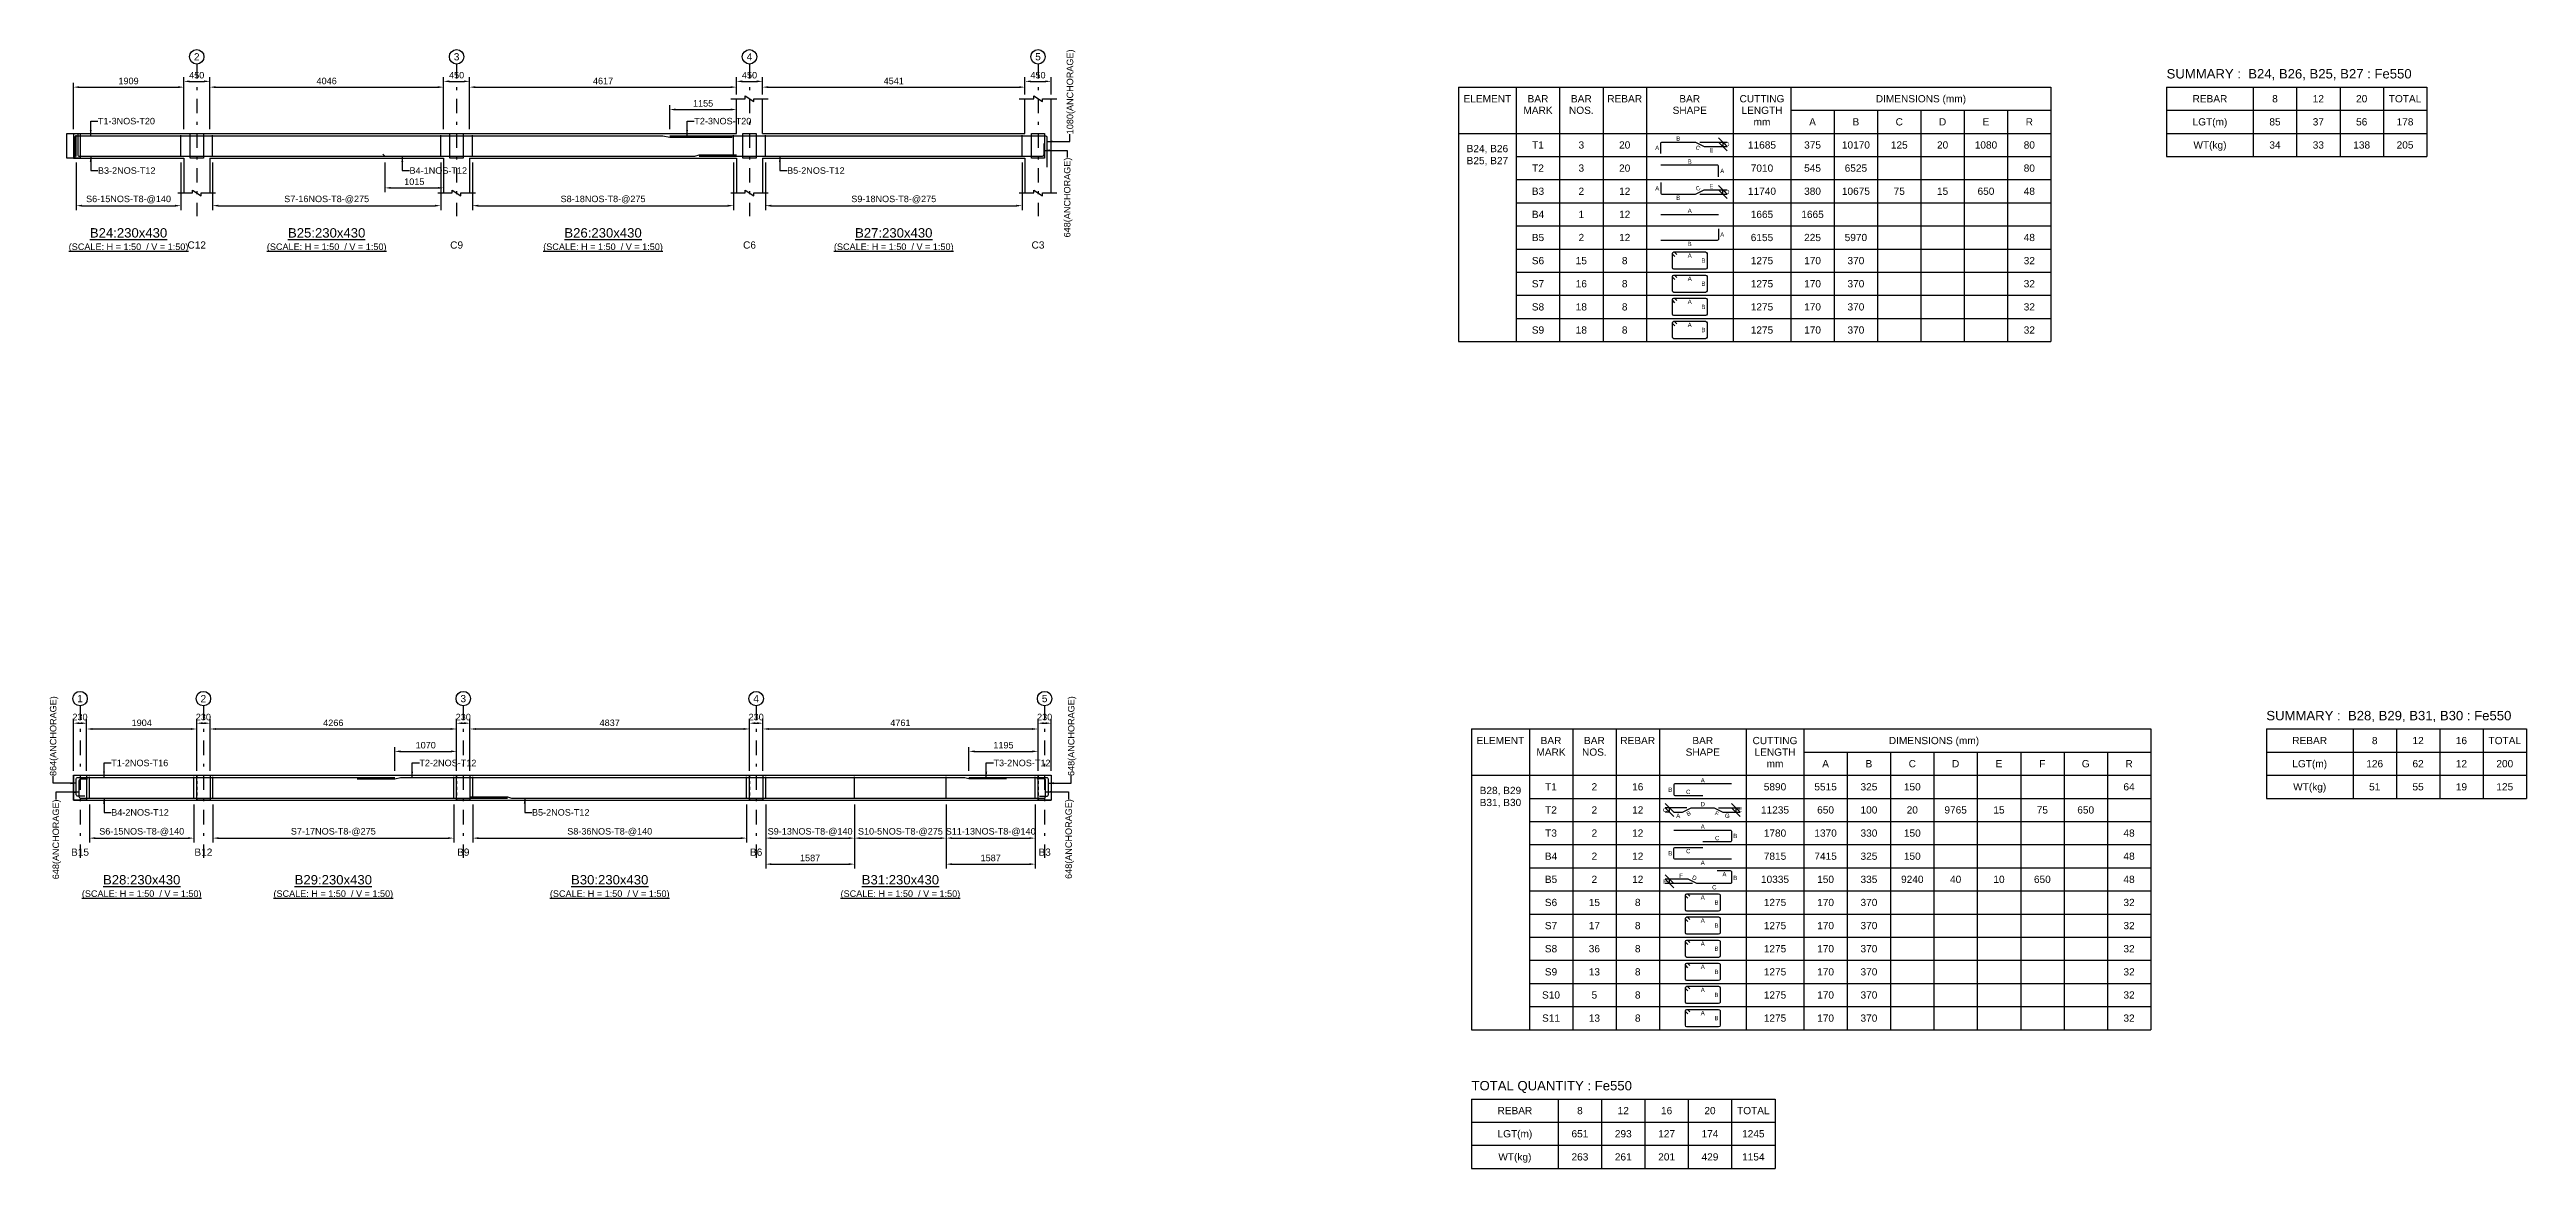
# Model space of a CAD drawing. Header units: inches. Extents: x -824 to 84876, y -179600 to 1700.
# Drawn here: x -824 to 84876, y -179600 to -140900 of the extents above; entities that cross this region are included whole.
import ezdxf
from ezdxf.enums import TextEntityAlignment as Align

# ---------------------------------------------------------------- set-up
doc = ezdxf.new("R2010")
doc.units = ezdxf.units.IN
doc.header["$LTSCALE"] = 1000
doc.header["$MEASUREMENT"] = 0
doc.linetypes.add('SCCenter', pattern=[1.2, 0.5, -0.3, 0.1, -0.3])
doc.linetypes.add('SCHidden', pattern=[0.2, 0.1, -0.1])
for name, color, linetype in [('Concrete Line', 2, 'Continuous'), ('Cut Line', 31, 'Continuous'), ('Dimension', 31, 'Continuous'), ('Grid', 8, 'Continuous'), ('Labels', 4, 'Continuous'), ('Labels_Support', 4, 'Continuous'), ('Link', 225, 'Continuous'), ('Reinforcement', 4, 'Continuous'), ('Schedule Header', 4, 'Continuous'), ('Schedule Line', 60, 'Continuous'), ('Text', 31, 'Continuous')]:
    doc.layers.add(name, color=color, linetype=linetype)
doc.styles.add('SC-SansSerif', font='SansSerif')
doc.styles.get("Standard").update_dxf_attribs({"font": 'txt.shx'})
doc.dimstyles.new('SCBBSDim', dxfattribs={"dimtxt": 225, "dimasz": 0.18, "dimexe": 150, "dimexo": 150, "dimgap": 100, "dimtad": 1, "dimtoh": 1, "dimdec": 0, "dimzin": 0, "dimdsep": 46, "dimtxsty": 'SC-SansSerif', "dimtsz": 150, "dimcen": 0.09, "dimclrd": 8, "dimclre": 8, "dimclrt": 31, "dimadec": 0, "dimazin": 0, "dimtfac": 1, "dimtdec": 0, "dimtix": 1, "dimtofl": 0, "dimtmove": 0, "dimatfit": 3, "dimfxl": 1, "dimtolj": 1, "dimtzin": 0, "dimarcsym": 0})
doc.dimstyles.new('SCBBSDimStyl', dxfattribs={"dimtxt": 225, "dimasz": 200, "dimexe": 150, "dimexo": 150, "dimgap": 100, "dimtad": 1, "dimtoh": 1, "dimdec": 0, "dimzin": 0, "dimdsep": 46, "dimtxsty": 'SC-SansSerif', "dimcen": 0.09, "dimclrd": 8, "dimclre": 8, "dimclrt": 31, "dimadec": 0, "dimazin": 0, "dimtfac": 1, "dimtdec": 0, "dimtix": 1, "dimtofl": 0, "dimtmove": 0, "dimatfit": 3, "dimfxl": 1, "dimtolj": 1, "dimtzin": 0, "dimarcsym": 0})
doc.dimstyles.get("Standard").update_dxf_attribs({"dimtxt": 0.18, "dimasz": 200, "dimexe": 0.18, "dimexo": 0.0625, "dimgap": 0.09, "dimtad": 0, "dimtih": 1, "dimtoh": 1, "dimdec": 4, "dimzin": 0, "dimdsep": 46, "dimtxsty": 'Standard', "dimcen": 0.09, "dimadec": 0, "dimazin": 0, "dimtfac": 1, "dimtdec": 4, "dimtofl": 0, "dimtmove": 0, "dimatfit": 3, "dimfxl": 1, "dimtolj": 1, "dimtzin": 0, "dimarcsym": 0})

msp = doc.modelspace()

# ---------------------------------------------------------------- texts
at = {"layer": 'Dimension', "style": 'SC-SansSerif'}
for s, p in [('B', (55525, -143975)), ('A', (54800, -144300)), ('B', (55925, -144775)), ('E', (56675, -144375)), ('D', (57225, -144175)), ('A', (54800, -145700)), ('E', (56675, -145625)), ('A', (57050, -145100)), ('B', (55525, -146025)), ('A', (55925, -146475)), ('D', (57225, -145825)), ('A', (57050, -147300)), ('A', (55925, -148025)), ('B', (55925, -147625)), ('B', (56400, -148200)), ('A', (55925, -148825)), ('B', (56400, -149000)), ('A', (55925, -149625)), ('B', (56400, -149800)), ('A', (55925, -150425)), ('B', (56400, -150600)), ('A', (56376, -166175)), ('B', (55251, -166500)), ('C', (55876, -166575)), ('D', (56376, -167000)), ('C', (55076, -167200)), ('A', (55526, -167400)), ('A', (56376, -167775)), ('G', (57226, -167400)), ('E', (57676, -167200)), ('B', (55251, -168700)), ('C', (55876, -168625)), ('C', (56876, -168175)), ('B', (57501, -168100)), ('E', (55076, -169675)), ('F', (55626, -169475)), ('A', (56376, -169025)), ('A', (57126, -169425)), ('B', (57501, -169550)), ('A', (56376, -170225)), ('C', (56776, -169875)), ('B', (56851, -170400)), ('A', (56376, -171025)), ('B', (56851, -171200)), ('A', (56376, -171825)), ('B', (56851, -172000)), ('A', (56376, -172625)), ('B', (56851, -172800)), ('A', (56376, -173425)), ('B', (56851, -173600)), ('A', (56376, -174225)), ('B', (56851, -174400))]:
    msp.add_text(s, height=150, dxfattribs=at).set_placement(p, align=Align.MIDDLE_CENTER)
for s, rotation, p in [('C', -26.565051, (56212.5, -144300)), ('C', 26.565051, (56212.5, -145700)), ('B', 26.565051, (55888.5, -167325)), ('F', -26.565051, (56863.5, -167325)), ('D', -26.565051, (56088.5, -169550))]:
    msp.add_text(s, height=150, rotation=rotation, dxfattribs=at).set_placement(p, align=Align.MIDDLE_CENTER)
at = {"layer": 'Grid', "style": 'SC-SansSerif'}
for s, p in [('2', (4268, -141150)), ('3', (13260, -141150)), ('4', (23394, -141150)), ('5', (33376, -141150)), ('1', (230, -163350)), ('2', (4498, -163350)), ('3', (13490, -163350)), ('4', (23624, -163350)), ('5', (33606, -163350))]:
    msp.add_text(s, height=250, dxfattribs=at).set_placement(p, align=Align.MIDDLE)
at = {"layer": 'Labels', "style": 'SC-SansSerif'}
for s, p in [('%%uB24:230x430', (1909, -147500)), ('%%uB25:230x430', (8764, -147500)), ('%%uB26:230x430', (18327, -147500)), ('%%uB27:230x430', (28385, -147500)), ('%%uB28:230x430', (2364, -169875)), ('%%uB29:230x430', (8994, -169875)), ('%%uB30:230x430', (18557, -169875)), ('%%uB31:230x430', (28615, -169875))]:
    msp.add_text(s, height=325, dxfattribs=at).set_placement(p, align=Align.BOTTOM_CENTER)
at = {"layer": 'Labels_Support', "style": 'SC-SansSerif'}
for s, p in [('C12', (4268, -147860)), ('C9', (13260, -147860)), ('C6', (23394, -147860)), ('C3', (33376, -147860)), ('B15', (230, -168860)), ('B12', (4498, -168860)), ('B9', (13490, -168860)), ('B6', (23624, -168860)), ('B3', (33606, -168860))]:
    msp.add_text(s, height=250, dxfattribs=at).set_placement(p, align=Align.BOTTOM_CENTER)
at = {"layer": 'Schedule Header', "style": 'SC-SansSerif'}
for s, p in [('SUMMARY :  B24, B26, B25, B27 : Fe550', (72425, -141900)), ('SUMMARY :  B28, B29, B31, B30 : Fe550', (75876, -164100)), ('TOTAL QUANTITY : Fe550', (48376, -176900))]:
    msp.add_text(s, height=325, dxfattribs=at).set_placement(p)
for s, p in [('ELEMENT', (48925, -142600)), ('MARK', (50675, -143000)), ('BAR', (50675, -142600)), ('NOS.', (52175, -143000)), ('BAR', (52175, -142600)), ('REBAR', (53675, -142600)), ('SHAPE', (55925, -143000)), ('BAR', (55925, -142600)), ('CUTTING', (58425, -142600)), ('LENGTH', (58425, -143000)), ('DIMENSIONS (mm)', (63925, -142600)), ('REBAR', (73925, -142600)), ('8', (76175, -142600)), ('12', (77675, -142600)), ('20', (79175, -142600)), ('TOTAL', (80675, -142600)), ('mm', (58425, -143400)), ('A', (60175, -143400)), ('B', (61675, -143400)), ('C', (63175, -143400)), ('D', (64675, -143400)), ('E', (66175, -143400)), ('R', (67675, -143400)), ('LGT(m)', (73925, -143400)), ('WT(kg)', (73925, -144200)), ('ELEMENT', (49376, -164800)), ('MARK', (51126, -165200)), ('BAR', (51126, -164800)), ('NOS.', (52626, -165200)), ('BAR', (52626, -164800)), ('REBAR', (54126, -164800)), ('SHAPE', (56376, -165200)), ('BAR', (56376, -164800)), ('CUTTING', (58876, -164800)), ('LENGTH', (58876, -165200)), ('DIMENSIONS (mm)', (64376, -164800)), ('REBAR', (77376, -164800)), ('8', (79626, -164800)), ('12', (81126, -164800)), ('16', (82626, -164800)), ('TOTAL', (84126, -164800)), ('mm', (58876, -165600)), ('A', (60626, -165600)), ('B', (62126, -165600)), ('C', (63626, -165600)), ('D', (65126, -165600)), ('E', (66626, -165600)), ('F', (68126, -165600)), ('G', (69626, -165600)), ('R', (71126, -165600)), ('LGT(m)', (77376, -165600)), ('WT(kg)', (77376, -166400)), ('REBAR', (49876, -177600)), ('8', (52126, -177600)), ('12', (53626, -177600)), ('16', (55126, -177600)), ('20', (56626, -177600)), ('TOTAL', (58126, -177600)), ('LGT(m)', (49876, -178400)), ('WT(kg)', (49876, -179200))]:
    msp.add_text(s, height=250, dxfattribs=at).set_placement(p, align=Align.MIDDLE_CENTER)
at = {"layer": 'Text', "style": 'SC-SansSerif'}
for s, p in [('1080(ANCHORAGE)', (34482, -143830)), ('864(ANCHORAGE)', (-700, -166026)), ('648(ANCHORAGE)', (34524, -166026))]:
    msp.add_text(s, height=225, rotation=90, dxfattribs=at).set_placement(p, align=Align.MIDDLE_LEFT)
for s, p in [('T1-3NOS-T20', (850, -143375)), ('T2-3NOS-T20', (21483.5, -143375)), ('B3-2NOS-T12', (850, -145085)), ('B4-1NOS-T12', (11631, -145085)), ('B5-2NOS-T12', (24694.5, -145085)), ('T1-2NOS-T16', (1310, -165575)), ('T2-2NOS-T12', (11971, -165575)), ('T3-2NOS-T12', (31836, -165575)), ('B4-2NOS-T12', (1310, -167285)), ('B5-2NOS-T12', (15867, -167285))]:
    msp.add_text(s, height=225, dxfattribs=at).set_placement(p, align=Align.MIDDLE_LEFT)
for s, p in [('85', (76175, -143400)), ('37', (77675, -143400)), ('56', (79175, -143400)), ('178', (80675, -143400)), ('T1', (50675, -144200)), ('3', (52175, -144200)), ('20', (53675, -144200)), ('11685', (58425, -144200)), ('375', (60175, -144200)), ('10170', (61675, -144200)), ('125', (63175, -144200)), ('20', (64675, -144200)), ('1080', (66175, -144200)), ('80', (67675, -144200)), ('34', (76175, -144200)), ('33', (77675, -144200)), ('138', (79175, -144200)), ('205', (80675, -144200)), ('T2', (50675, -145000)), ('B3', (50675, -145800)), ('3', (52175, -145000)), ('2', (52175, -145800)), ('20', (53675, -145000)), ('12', (53675, -145800)), ('11740', (58425, -145800)), ('7010', (58425, -145000)), ('380', (60175, -145800)), ('545', (60175, -145000)), ('10675', (61675, -145800)), ('6525', (61675, -145000)), ('75', (63175, -145800)), ('15', (64675, -145800)), ('650', (66175, -145800)), ('48', (67675, -145800)), ('80', (67675, -145000)), ('B4', (50675, -146600)), ('1', (52175, -146600)), ('12', (53675, -146600)), ('1665', (58425, -146600)), ('1665', (60175, -146600)), ('B5', (50675, -147400)), ('2', (52175, -147400)), ('12', (53675, -147400)), ('6155', (58425, -147400)), ('225', (60175, -147400)), ('5970', (61675, -147400)), ('48', (67675, -147400)), ('S6', (50675, -148200)), ('15', (52175, -148200)), ('8', (53675, -148200)), ('1275', (58425, -148200)), ('170', (60175, -148200)), ('370', (61675, -148200)), ('32', (67675, -148200)), ('S7', (50675, -149000)), ('16', (52175, -149000)), ('8', (53675, -149000)), ('1275', (58425, -149000)), ('170', (60175, -149000)), ('370', (61675, -149000)), ('32', (67675, -149000)), ('S8', (50675, -149800)), ('18', (52175, -149800)), ('8', (53675, -149800)), ('1275', (58425, -149800)), ('170', (60175, -149800)), ('370', (61675, -149800)), ('32', (67675, -149800)), ('S9', (50675, -150600)), ('18', (52175, -150600)), ('8', (53675, -150600)), ('1275', (58425, -150600)), ('170', (60175, -150600)), ('370', (61675, -150600)), ('32', (67675, -150600)), ('126', (79626, -165600)), ('62', (81126, -165600)), ('12', (82626, -165600)), ('200', (84126, -165600)), ('T1', (51126, -166400)), ('T2', (51126, -167200)), ('2', (52626, -166400)), ('2', (52626, -167200)), ('16', (54126, -166400)), ('12', (54126, -167200)), ('11235', (58876, -167200)), ('5890', (58876, -166400)), ('5515', (60626, -166400)), ('650', (60626, -167200)), ('325', (62126, -166400)), ('100', (62126, -167200)), ('150', (63626, -166400)), ('20', (63626, -167200)), ('9765', (65126, -167200)), ('15', (66626, -167200)), ('75', (68126, -167200)), ('650', (69626, -167200)), ('64', (71126, -166400)), ('51', (79626, -166400)), ('55', (81126, -166400)), ('19', (82626, -166400)), ('125', (84126, -166400)), ('T3', (51126, -168000)), ('2', (52626, -168000)), ('12', (54126, -168000)), ('1780', (58876, -168000)), ('1370', (60626, -168000)), ('330', (62126, -168000)), ('150', (63626, -168000)), ('48', (71126, -168000)), ('B4', (51126, -168800)), ('2', (52626, -168800)), ('12', (54126, -168800)), ('7815', (58876, -168800)), ('7415', (60626, -168800)), ('325', (62126, -168800)), ('150', (63626, -168800)), ('48', (71126, -168800)), ('B5', (51126, -169600)), ('2', (52626, -169600)), ('12', (54126, -169600)), ('10335', (58876, -169600)), ('150', (60626, -169600)), ('335', (62126, -169600)), ('9240', (63626, -169600)), ('40', (65126, -169600)), ('10', (66626, -169600)), ('650', (68126, -169600)), ('48', (71126, -169600)), ('S6', (51126, -170400)), ('15', (52626, -170400)), ('8', (54126, -170400)), ('1275', (58876, -170400)), ('170', (60626, -170400)), ('370', (62126, -170400)), ('32', (71126, -170400)), ('S7', (51126, -171200)), ('17', (52626, -171200)), ('8', (54126, -171200)), ('1275', (58876, -171200)), ('170', (60626, -171200)), ('370', (62126, -171200)), ('32', (71126, -171200)), ('S8', (51126, -172000)), ('36', (52626, -172000)), ('8', (54126, -172000)), ('1275', (58876, -172000)), ('170', (60626, -172000)), ('370', (62126, -172000)), ('32', (71126, -172000)), ('S9', (51126, -172800)), ('13', (52626, -172800)), ('8', (54126, -172800)), ('1275', (58876, -172800)), ('170', (60626, -172800)), ('370', (62126, -172800)), ('32', (71126, -172800)), ('S10', (51126, -173600)), ('5', (52626, -173600)), ('8', (54126, -173600)), ('1275', (58876, -173600)), ('170', (60626, -173600)), ('370', (62126, -173600)), ('32', (71126, -173600)), ('S11', (51126, -174400)), ('13', (52626, -174400)), ('8', (54126, -174400)), ('1275', (58876, -174400)), ('170', (60626, -174400)), ('370', (62126, -174400)), ('32', (71126, -174400)), ('263', (52126, -179200)), ('651', (52126, -178400)), ('293', (53626, -178400)), ('261', (53626, -179200)), ('201', (55126, -179200)), ('127', (55126, -178400)), ('429', (56626, -179200)), ('174', (56626, -178400)), ('1245', (58126, -178400)), ('1154', (58126, -179200))]:
    msp.add_text(s, height=250, dxfattribs=at).set_placement(p, align=Align.MIDDLE_CENTER)
for p in [(34386, -144638), (-608, -166838), (34436, -166826)]:
    msp.add_text('648(ANCHORAGE)', height=225, rotation=90, dxfattribs=at).set_placement(p, align=Align.MIDDLE_RIGHT)
for p in [(1909, -147900), (8764, -147900), (18327, -147900), (28385, -147900), (2364, -170275), (8994, -170275), (18557, -170275), (28615, -170275)]:
    msp.add_text('%%u(SCALE: H = 1:50  / V = 1:50)', height=225, dxfattribs=at).set_placement(p, align=Align.BOTTOM_CENTER)
at = {"layer": 'Text', "char_height": 250, "attachment_point": 2, "style": 'SC-SansSerif'}
for s, insert in [('B24, B26\\PB25, B27\\P', (48925, -144200)), ('B28, B29\\PB31, B30\\P', (49376, -166400))]:
    msp.add_mtext(s, dxfattribs=dict(at, insert=insert))

# ---------------------------------------------------------------- blocks, each defined once
blk = doc.blocks.new('*D102')
at = {"color": 8, "linetype": 'ByBlock', "lineweight": -2}
for p, q in [((560, -167010), (560, -168325)), ((4168, -167010), (4168, -168325)), ((760, -168175), (3968, -168175))]:
    blk.add_line(p, q, dxfattribs=at)
at = {"color": 8}
for points in [[(560, -168175), (760, -168142), (760, -168208)], [(4168, -168175), (3968, -168208), (3968, -168142)]]:
    blk.add_solid(points, dxfattribs=at)
at = {"layer": 'DEFPOINTS', "color": 31}
for p in [(560, -166860), (4168, -166860), (560, -168175)]:
    blk.add_point(p, dxfattribs=at)
at = {"color": 31, "insert": (2364, -167962), "char_height": 225, "attachment_point": 5, "style": 'SC-SansSerif'}
blk.add_mtext('\\A1;S6-15NOS-T8-@140', dxfattribs=at)
blk = doc.blocks.new('*D103')
at = {"color": 8, "linetype": 'ByBlock', "lineweight": -2}
for p, q in [((4828, -167010), (4828, -168325)), ((13160, -167010), (13160, -168325)), ((5028, -168175), (12960, -168175))]:
    blk.add_line(p, q, dxfattribs=at)
at = {"color": 8}
for points in [[(4828, -168175), (5028, -168142), (5028, -168208)], [(13160, -168175), (12960, -168208), (12960, -168142)]]:
    blk.add_solid(points, dxfattribs=at)
at = {"layer": 'DEFPOINTS', "color": 31}
for p in [(4828, -166860), (13160, -166860), (4828, -168175)]:
    blk.add_point(p, dxfattribs=at)
at = {"color": 31, "insert": (8994, -167962), "char_height": 225, "attachment_point": 5, "style": 'SC-SansSerif'}
blk.add_mtext('\\A1;S7-17NOS-T8-@275', dxfattribs=at)
blk = doc.blocks.new('*D104')
at = {"color": 8, "linetype": 'ByBlock', "lineweight": -2}
for p, q in [((13820, -167010), (13820, -168325)), ((23294, -167010), (23294, -168325)), ((14020, -168175), (23094, -168175))]:
    blk.add_line(p, q, dxfattribs=at)
at = {"color": 8}
for points in [[(13820, -168175), (14020, -168142), (14020, -168208)], [(23294, -168175), (23094, -168208), (23094, -168142)]]:
    blk.add_solid(points, dxfattribs=at)
at = {"layer": 'DEFPOINTS', "color": 31}
for p in [(13820, -166860), (23294, -166860), (13820, -168175)]:
    blk.add_point(p, dxfattribs=at)
at = {"color": 31, "insert": (18557, -167962), "char_height": 225, "attachment_point": 5, "style": 'SC-SansSerif'}
blk.add_mtext('\\A1;S8-36NOS-T8-@140', dxfattribs=at)
blk = doc.blocks.new('*D105')
at = {"color": 8, "linetype": 'ByBlock', "lineweight": -2}
for p, q in [((23954, -167010), (23954, -168325)), ((27028, -167010), (27028, -168325)), ((24154, -168175), (26828, -168175))]:
    blk.add_line(p, q, dxfattribs=at)
at = {"color": 8}
for points in [[(23954, -168175), (24154, -168142), (24154, -168208)], [(27028, -168175), (26828, -168208), (26828, -168142)]]:
    blk.add_solid(points, dxfattribs=at)
at = {"layer": 'DEFPOINTS', "color": 31}
for p in [(23954, -166860), (27028, -166860), (23954, -168175)]:
    blk.add_point(p, dxfattribs=at)
at = {"color": 31, "insert": (25491, -167962), "char_height": 225, "attachment_point": 5, "style": 'SC-SansSerif'}
blk.add_mtext('\\A1;S9-13NOS-T8-@140', dxfattribs=at)
blk = doc.blocks.new('*D106')
at = {"color": 8, "linetype": 'ByBlock', "lineweight": -2}
for p, q in [((23954, -167010), (23954, -169225)), ((27028, -167010), (27028, -169225)), ((24154, -169075), (26828, -169075))]:
    blk.add_line(p, q, dxfattribs=at)
at = {"color": 8}
for points in [[(23954, -169075), (24154, -169042), (24154, -169108)], [(27028, -169075), (26828, -169108), (26828, -169042)]]:
    blk.add_solid(points, dxfattribs=at)
at = {"layer": 'DEFPOINTS', "color": 31}
for p in [(23954, -166860), (27028, -166860), (23954, -169075)]:
    blk.add_point(p, dxfattribs=at)
at = {"color": 31, "insert": (25491, -168862), "char_height": 225, "attachment_point": 5, "style": 'SC-SansSerif'}
blk.add_mtext('\\A1;1587', dxfattribs=at)
blk = doc.blocks.new('*D107')
at = {"color": 8, "linetype": 'ByBlock', "lineweight": -2}
for p, q in [((27028, -167010), (27028, -168325)), ((30202, -167010), (30202, -168325)), ((27228, -168175), (30002, -168175))]:
    blk.add_line(p, q, dxfattribs=at)
at = {"color": 8}
for points in [[(27028, -168175), (27228, -168142), (27228, -168208)], [(30202, -168175), (30002, -168208), (30002, -168142)]]:
    blk.add_solid(points, dxfattribs=at)
at = {"layer": 'DEFPOINTS', "color": 31}
for p in [(27028, -166860), (30202, -166860), (27028, -168175)]:
    blk.add_point(p, dxfattribs=at)
at = {"color": 31, "insert": (28615, -167962), "char_height": 225, "attachment_point": 5, "style": 'SC-SansSerif'}
blk.add_mtext('\\A1;S10-5NOS-T8-@275', dxfattribs=at)
blk = doc.blocks.new('*D108')
at = {"color": 8, "linetype": 'ByBlock', "lineweight": -2}
for p, q in [((30202, -167010), (30202, -168325)), ((33276, -167010), (33276, -168325)), ((30402, -168175), (33076, -168175))]:
    blk.add_line(p, q, dxfattribs=at)
at = {"color": 8}
for points in [[(30202, -168175), (30402, -168142), (30402, -168208)], [(33276, -168175), (33076, -168208), (33076, -168142)]]:
    blk.add_solid(points, dxfattribs=at)
at = {"layer": 'DEFPOINTS', "color": 31}
for p in [(30202, -166860), (33276, -166860), (30202, -168175)]:
    blk.add_point(p, dxfattribs=at)
at = {"color": 31, "insert": (31739, -167962), "char_height": 225, "attachment_point": 5, "style": 'SC-SansSerif'}
blk.add_mtext('\\A1;S11-13NOS-T8-@140', dxfattribs=at)
blk = doc.blocks.new('*D109')
at = {"color": 8, "linetype": 'ByBlock', "lineweight": -2}
for p, q in [((30202, -167010), (30202, -169225)), ((33276, -167010), (33276, -169225)), ((30402, -169075), (33076, -169075))]:
    blk.add_line(p, q, dxfattribs=at)
at = {"color": 8}
for points in [[(30202, -169075), (30402, -169042), (30402, -169108)], [(33276, -169075), (33076, -169108), (33076, -169042)]]:
    blk.add_solid(points, dxfattribs=at)
at = {"layer": 'DEFPOINTS', "color": 31}
for p in [(30202, -166860), (33276, -166860), (30202, -169075)]:
    blk.add_point(p, dxfattribs=at)
at = {"color": 31, "insert": (31739, -168862), "char_height": 225, "attachment_point": 5, "style": 'SC-SansSerif'}
blk.add_mtext('\\A1;1587', dxfattribs=at)
blk = doc.blocks.new('*D110')
at = {"color": 8, "linetype": 'ByBlock', "lineweight": -2}
for p, q in [((11121, -165850), (11121, -165025)), ((11321, -165175), (13061, -165175)), ((13261, -165850), (13261, -165025))]:
    blk.add_line(p, q, dxfattribs=at)
at = {"color": 8}
for points in [[(11121, -165175), (11321, -165142), (11321, -165208)], [(13261, -165175), (13061, -165208), (13061, -165142)]]:
    blk.add_solid(points, dxfattribs=at)
at = {"layer": 'DEFPOINTS', "color": 31}
for p in [(11121, -165175), (11121, -166000), (13261, -166000)]:
    blk.add_point(p, dxfattribs=at)
at = {"color": 31, "insert": (12191, -164962), "char_height": 225, "attachment_point": 5, "style": 'SC-SansSerif'}
blk.add_mtext('\\A1;1070', dxfattribs=at)
blk = doc.blocks.new('*D111')
at = {"color": 8, "linetype": 'ByBlock', "lineweight": -2}
for p, q in [((30986, -165850), (30986, -165025)), ((31186, -165175), (33176, -165175)), ((33376, -165850), (33376, -165025))]:
    blk.add_line(p, q, dxfattribs=at)
at = {"color": 8}
for points in [[(30986, -165175), (31186, -165142), (31186, -165208)], [(33376, -165175), (33176, -165208), (33176, -165142)]]:
    blk.add_solid(points, dxfattribs=at)
at = {"layer": 'DEFPOINTS', "color": 31}
for p in [(30986, -165175), (30986, -166000), (33376, -166000)]:
    blk.add_point(p, dxfattribs=at)
at = {"color": 31, "insert": (32181, -164962), "char_height": 225, "attachment_point": 5, "style": 'SC-SansSerif'}
blk.add_mtext('\\A1;1195', dxfattribs=at)
blk = doc.blocks.new('*D112')
at = {"color": 8, "linetype": 'ByBlock', "lineweight": -2}
for p, q in [((55376, -167275), (55076, -166975)), ((55826, -167125), (55076, -167125)), ((55076, -167125), (55376, -167425)), ((55226, -167275), (55076, -167275)), ((55226, -167275), (55226, -167125))]:
    blk.add_line(p, q, dxfattribs=at)
at = {"layer": 'DEFPOINTS', "color": 31}
for p in [(55226, -167275), (55376, -167275), (55976, -167125)]:
    blk.add_point(p, dxfattribs=at)
blk = doc.blocks.new('*D113')
at = {"color": 8, "linetype": 'ByBlock', "lineweight": -2}
for p, q in [((57676, -167275), (57376, -166975)), ((56926, -167125), (57676, -167125)), ((57226, -167275), (57676, -167275)), ((57376, -167125), (57676, -167425)), ((57526, -167125), (57526, -167275))]:
    blk.add_line(p, q, dxfattribs=at)
at = {"layer": 'DEFPOINTS', "color": 31}
for p in [(56776, -167125), (57076, -167275), (57526, -167125)]:
    blk.add_point(p, dxfattribs=at)
blk = doc.blocks.new('*D114')
at = {"color": 8, "linetype": 'ByBlock', "lineweight": -2}
for p, q in [((55376, -169750), (55076, -169450)), ((55726, -169600), (55076, -169600)), ((55076, -169600), (55376, -169900)), ((55226, -169750), (55226, -169600)), ((56026, -169750), (55076, -169750))]:
    blk.add_line(p, q, dxfattribs=at)
at = {"layer": 'DEFPOINTS', "color": 31}
for p in [(55876, -169600), (55226, -169750), (56176, -169750)]:
    blk.add_point(p, dxfattribs=at)
blk = doc.blocks.new('*D115')
at = {"color": 8, "linetype": 'ByBlock', "lineweight": -2}
for p, q in [((460, -165850), (460, -164250)), ((660, -164400), (4068, -164400)), ((4268, -165850), (4268, -164250))]:
    blk.add_line(p, q, dxfattribs=at)
at = {"color": 8}
for points in [[(460, -164400), (660, -164367), (660, -164433)], [(4268, -164400), (4068, -164433), (4068, -164367)]]:
    blk.add_solid(points, dxfattribs=at)
at = {"layer": 'DEFPOINTS', "color": 31}
for p in [(460, -164400), (460, -166000), (4268, -166000)]:
    blk.add_point(p, dxfattribs=at)
at = {"color": 31, "insert": (2364, -164188), "char_height": 225, "attachment_point": 5, "style": 'SC-SansSerif'}
blk.add_mtext('\\A1;1904', dxfattribs=at)
blk = doc.blocks.new('*D116')
at = {"color": 8, "linetype": 'ByBlock', "lineweight": -2}
for p, q in [((4728, -165850), (4728, -164250)), ((4928, -164400), (13060, -164400)), ((13260, -165850), (13260, -164250))]:
    blk.add_line(p, q, dxfattribs=at)
at = {"color": 8}
for points in [[(4728, -164400), (4928, -164367), (4928, -164433)], [(13260, -164400), (13060, -164433), (13060, -164367)]]:
    blk.add_solid(points, dxfattribs=at)
at = {"layer": 'DEFPOINTS', "color": 31}
for p in [(4728, -164400), (4728, -166000), (13260, -166000)]:
    blk.add_point(p, dxfattribs=at)
at = {"color": 31, "insert": (8994, -164188), "char_height": 225, "attachment_point": 5, "style": 'SC-SansSerif'}
blk.add_mtext('\\A1;4266', dxfattribs=at)
blk = doc.blocks.new('*D117')
at = {"color": 8, "linetype": 'ByBlock', "lineweight": -2}
for p, q in [((13720, -165850), (13720, -164250)), ((13920, -164400), (23194, -164400)), ((23394, -165850), (23394, -164250))]:
    blk.add_line(p, q, dxfattribs=at)
at = {"color": 8}
for points in [[(13720, -164400), (13920, -164367), (13920, -164433)], [(23394, -164400), (23194, -164433), (23194, -164367)]]:
    blk.add_solid(points, dxfattribs=at)
at = {"layer": 'DEFPOINTS', "color": 31}
for p in [(13720, -164400), (13720, -166000), (23394, -166000)]:
    blk.add_point(p, dxfattribs=at)
at = {"color": 31, "insert": (18557, -164188), "char_height": 225, "attachment_point": 5, "style": 'SC-SansSerif'}
blk.add_mtext('\\A1;4837', dxfattribs=at)
blk = doc.blocks.new('*D118')
at = {"color": 8, "linetype": 'ByBlock', "lineweight": -2}
for p, q in [((23854, -165850), (23854, -164250)), ((24054, -164400), (33176, -164400)), ((33376, -165850), (33376, -164250))]:
    blk.add_line(p, q, dxfattribs=at)
at = {"color": 8}
for points in [[(23854, -164400), (24054, -164367), (24054, -164433)], [(33376, -164400), (33176, -164433), (33176, -164367)]]:
    blk.add_solid(points, dxfattribs=at)
at = {"layer": 'DEFPOINTS', "color": 31}
for p in [(23854, -164400), (23854, -166000), (33376, -166000)]:
    blk.add_point(p, dxfattribs=at)
at = {"color": 31, "insert": (28615, -164188), "char_height": 225, "attachment_point": 5, "style": 'SC-SansSerif'}
blk.add_mtext('\\A1;4761', dxfattribs=at)
blk = doc.blocks.new('*D119')
at = {"color": 8, "linetype": 'ByBlock', "lineweight": -2}
for p, q in [((0, -165850), (0, -164050)), ((200, -164200), (260, -164200)), ((460, -165850), (460, -164050))]:
    blk.add_line(p, q, dxfattribs=at)
at = {"color": 8}
for points in [[(0, -164200), (200, -164167), (200, -164233)], [(460, -164200), (260, -164233), (260, -164167)]]:
    blk.add_solid(points, dxfattribs=at)
at = {"layer": 'DEFPOINTS', "color": 31}
for p in [(0, -164200), (0, -166000), (460, -166000)]:
    blk.add_point(p, dxfattribs=at)
at = {"color": 31, "insert": (230, -163988), "char_height": 225, "attachment_point": 5, "style": 'SC-SansSerif'}
blk.add_mtext('\\A1;230', dxfattribs=at)
blk = doc.blocks.new('*D120')
at = {"color": 8, "linetype": 'ByBlock', "lineweight": -2}
for p, q in [((4268, -165850), (4268, -164050)), ((4468, -164200), (4528, -164200)), ((4728, -165850), (4728, -164050))]:
    blk.add_line(p, q, dxfattribs=at)
at = {"color": 8}
for points in [[(4268, -164200), (4468, -164167), (4468, -164233)], [(4728, -164200), (4528, -164233), (4528, -164167)]]:
    blk.add_solid(points, dxfattribs=at)
at = {"layer": 'DEFPOINTS', "color": 31}
for p in [(4268, -164200), (4268, -166000), (4728, -166000)]:
    blk.add_point(p, dxfattribs=at)
at = {"color": 31, "insert": (4498, -163988), "char_height": 225, "attachment_point": 5, "style": 'SC-SansSerif'}
blk.add_mtext('\\A1;230', dxfattribs=at)
blk = doc.blocks.new('*D121')
at = {"color": 8, "linetype": 'ByBlock', "lineweight": -2}
for p, q in [((13260, -165850), (13260, -164050)), ((13460, -164200), (13520, -164200)), ((13720, -165850), (13720, -164050))]:
    blk.add_line(p, q, dxfattribs=at)
at = {"color": 8}
for points in [[(13260, -164200), (13460, -164167), (13460, -164233)], [(13720, -164200), (13520, -164233), (13520, -164167)]]:
    blk.add_solid(points, dxfattribs=at)
at = {"layer": 'DEFPOINTS', "color": 31}
for p in [(13260, -164200), (13260, -166000), (13720, -166000)]:
    blk.add_point(p, dxfattribs=at)
at = {"color": 31, "insert": (13490, -163988), "char_height": 225, "attachment_point": 5, "style": 'SC-SansSerif'}
blk.add_mtext('\\A1;230', dxfattribs=at)
blk = doc.blocks.new('*D122')
at = {"color": 8, "linetype": 'ByBlock', "lineweight": -2}
for p, q in [((23394, -165850), (23394, -164050)), ((23594, -164200), (23654, -164200)), ((23854, -165850), (23854, -164050))]:
    blk.add_line(p, q, dxfattribs=at)
at = {"color": 8}
for points in [[(23394, -164200), (23594, -164167), (23594, -164233)], [(23854, -164200), (23654, -164233), (23654, -164167)]]:
    blk.add_solid(points, dxfattribs=at)
at = {"layer": 'DEFPOINTS', "color": 31}
for p in [(23394, -164200), (23394, -166000), (23854, -166000)]:
    blk.add_point(p, dxfattribs=at)
at = {"color": 31, "insert": (23624, -163988), "char_height": 225, "attachment_point": 5, "style": 'SC-SansSerif'}
blk.add_mtext('\\A1;230', dxfattribs=at)
blk = doc.blocks.new('*D123')
at = {"color": 8, "linetype": 'ByBlock', "lineweight": -2}
for p, q in [((33376, -165850), (33376, -164050)), ((33576, -164200), (33636, -164200)), ((33836, -165850), (33836, -164050))]:
    blk.add_line(p, q, dxfattribs=at)
at = {"color": 8}
for points in [[(33376, -164200), (33576, -164167), (33576, -164233)], [(33836, -164200), (33636, -164233), (33636, -164167)]]:
    blk.add_solid(points, dxfattribs=at)
at = {"layer": 'DEFPOINTS', "color": 31}
for p in [(33376, -164200), (33376, -166000), (33836, -166000)]:
    blk.add_point(p, dxfattribs=at)
at = {"color": 31, "insert": (33606, -163988), "char_height": 225, "attachment_point": 5, "style": 'SC-SansSerif'}
blk.add_mtext('\\A1;230', dxfattribs=at)
blk = doc.blocks.new('*D86')
at = {"color": 8, "linetype": 'ByBlock', "lineweight": -2}
for p, q in [((100, -144810), (100, -146450)), ((3718, -144810), (3718, -146450)), ((300, -146300), (3518, -146300))]:
    blk.add_line(p, q, dxfattribs=at)
at = {"color": 8}
for points in [[(100, -146300), (300, -146267), (300, -146333)], [(3718, -146300), (3518, -146333), (3518, -146267)]]:
    blk.add_solid(points, dxfattribs=at)
at = {"layer": 'DEFPOINTS', "color": 31}
for p in [(100, -144660), (3718, -144660), (100, -146300)]:
    blk.add_point(p, dxfattribs=at)
at = {"color": 31, "insert": (1909, -146088), "char_height": 225, "attachment_point": 5, "style": 'SC-SansSerif'}
blk.add_mtext('\\A1;S6-15NOS-T8-@140', dxfattribs=at)
blk = doc.blocks.new('*D87')
at = {"color": 8, "linetype": 'ByBlock', "lineweight": -2}
for p, q in [((4818, -144810), (4818, -146450)), ((12710, -144810), (12710, -146450)), ((5018, -146300), (12510, -146300))]:
    blk.add_line(p, q, dxfattribs=at)
at = {"color": 8}
for points in [[(4818, -146300), (5018, -146267), (5018, -146333)], [(12710, -146300), (12510, -146333), (12510, -146267)]]:
    blk.add_solid(points, dxfattribs=at)
at = {"layer": 'DEFPOINTS', "color": 31}
for p in [(4818, -144660), (12710, -144660), (4818, -146300)]:
    blk.add_point(p, dxfattribs=at)
at = {"color": 31, "insert": (8764, -146088), "char_height": 225, "attachment_point": 5, "style": 'SC-SansSerif'}
blk.add_mtext('\\A1;S7-16NOS-T8-@275', dxfattribs=at)
blk = doc.blocks.new('*D88')
at = {"color": 8, "linetype": 'ByBlock', "lineweight": -2}
for p, q in [((13810, -144810), (13810, -146450)), ((22844, -144810), (22844, -146450)), ((14010, -146300), (22644, -146300))]:
    blk.add_line(p, q, dxfattribs=at)
at = {"color": 8}
for points in [[(13810, -146300), (14010, -146267), (14010, -146333)], [(22844, -146300), (22644, -146333), (22644, -146267)]]:
    blk.add_solid(points, dxfattribs=at)
at = {"layer": 'DEFPOINTS', "color": 31}
for p in [(13810, -144660), (22844, -144660), (13810, -146300)]:
    blk.add_point(p, dxfattribs=at)
at = {"color": 31, "insert": (18327, -146088), "char_height": 225, "attachment_point": 5, "style": 'SC-SansSerif'}
blk.add_mtext('\\A1;S8-18NOS-T8-@275', dxfattribs=at)
blk = doc.blocks.new('*D89')
at = {"color": 8, "linetype": 'ByBlock', "lineweight": -2}
for p, q in [((23944, -144810), (23944, -146450)), ((32826, -144810), (32826, -146450)), ((24144, -146300), (32626, -146300))]:
    blk.add_line(p, q, dxfattribs=at)
at = {"color": 8}
for points in [[(23944, -146300), (24144, -146267), (24144, -146333)], [(32826, -146300), (32626, -146333), (32626, -146267)]]:
    blk.add_solid(points, dxfattribs=at)
at = {"layer": 'DEFPOINTS', "color": 31}
for p in [(23944, -144660), (32826, -144660), (23944, -146300)]:
    blk.add_point(p, dxfattribs=at)
at = {"color": 31, "insert": (28385, -146088), "char_height": 225, "attachment_point": 5, "style": 'SC-SansSerif'}
blk.add_mtext('\\A1;S9-18NOS-T8-@275', dxfattribs=at)
blk = doc.blocks.new('*D90')
at = {"color": 8, "linetype": 'ByBlock', "lineweight": -2}
for p, q in [((20634, -143650), (20634, -142825)), ((20834, -142975), (22744, -142975)), ((22944, -143650), (22944, -142825))]:
    blk.add_line(p, q, dxfattribs=at)
at = {"color": 8}
for points in [[(20634, -142975), (20834, -142942), (20834, -143008)], [(22944, -142975), (22744, -143008), (22744, -142942)]]:
    blk.add_solid(points, dxfattribs=at)
at = {"layer": 'DEFPOINTS', "color": 31}
for p in [(20634, -142975), (20634, -143800), (22944, -143800)]:
    blk.add_point(p, dxfattribs=at)
at = {"color": 31, "insert": (21789, -142762), "char_height": 225, "attachment_point": 5, "style": 'SC-SansSerif'}
blk.add_mtext('\\A1;1155', dxfattribs=at)
blk = doc.blocks.new('*D91')
at = {"color": 8, "linetype": 'ByBlock', "lineweight": -2}
for p, q in [((10781, -144810), (10781, -145835)), ((12811, -144810), (12811, -145835)), ((10981, -145685), (12611, -145685))]:
    blk.add_line(p, q, dxfattribs=at)
at = {"color": 8}
for points in [[(10781, -145685), (10981, -145652), (10981, -145718)], [(12811, -145685), (12611, -145718), (12611, -145652)]]:
    blk.add_solid(points, dxfattribs=at)
at = {"layer": 'DEFPOINTS', "color": 31}
for p in [(10781, -144660), (12811, -144660), (10781, -145685)]:
    blk.add_point(p, dxfattribs=at)
at = {"color": 31, "insert": (11796, -145472), "char_height": 225, "attachment_point": 5, "style": 'SC-SansSerif'}
blk.add_mtext('\\A1;1015', dxfattribs=at)
blk = doc.blocks.new('*D92')
at = {"color": 8, "linetype": 'ByBlock', "lineweight": -2}
for p, q in [((57225, -144250), (56925, -143950)), ((56275, -144100), (57225, -144100)), ((56575, -144250), (57225, -144250)), ((56925, -144100), (57225, -144400)), ((57075, -144100), (57075, -144250))]:
    blk.add_line(p, q, dxfattribs=at)
at = {"layer": 'DEFPOINTS', "color": 31}
for p in [(56125, -144100), (56425, -144250), (57075, -144100)]:
    blk.add_point(p, dxfattribs=at)
blk = doc.blocks.new('*D93')
at = {"color": 8, "linetype": 'ByBlock', "lineweight": -2}
for p, q in [((57225, -145900), (56925, -145600)), ((56275, -145900), (57225, -145900)), ((56575, -145750), (57225, -145750)), ((56925, -145750), (57225, -146050)), ((57075, -145900), (57075, -145750))]:
    blk.add_line(p, q, dxfattribs=at)
at = {"layer": 'DEFPOINTS', "color": 31}
for p in [(56125, -145900), (56425, -145750), (57075, -145900)]:
    blk.add_point(p, dxfattribs=at)
blk = doc.blocks.new('*D94')
at = {"color": 8, "linetype": 'ByBlock', "lineweight": -2}
for p, q in [((0, -143650), (0, -142050)), ((200, -142200), (3618, -142200)), ((3818, -143650), (3818, -142050))]:
    blk.add_line(p, q, dxfattribs=at)
at = {"color": 8}
for points in [[(0, -142200), (200, -142167), (200, -142233)], [(3818, -142200), (3618, -142233), (3618, -142167)]]:
    blk.add_solid(points, dxfattribs=at)
at = {"layer": 'DEFPOINTS', "color": 31}
for p in [(0, -142200), (0, -143800), (3818, -143800)]:
    blk.add_point(p, dxfattribs=at)
at = {"color": 31, "insert": (1909, -141988), "char_height": 225, "attachment_point": 5, "style": 'SC-SansSerif'}
blk.add_mtext('\\A1;1909', dxfattribs=at)
blk = doc.blocks.new('*D95')
at = {"color": 8, "linetype": 'ByBlock', "lineweight": -2}
for p, q in [((4718, -143650), (4718, -142050)), ((4918, -142200), (12610, -142200)), ((12810, -143650), (12810, -142050))]:
    blk.add_line(p, q, dxfattribs=at)
at = {"color": 8}
for points in [[(4718, -142200), (4918, -142167), (4918, -142233)], [(12810, -142200), (12610, -142233), (12610, -142167)]]:
    blk.add_solid(points, dxfattribs=at)
at = {"layer": 'DEFPOINTS', "color": 31}
for p in [(4718, -142200), (4718, -143800), (12810, -143800)]:
    blk.add_point(p, dxfattribs=at)
at = {"color": 31, "insert": (8764, -141988), "char_height": 225, "attachment_point": 5, "style": 'SC-SansSerif'}
blk.add_mtext('\\A1;4046', dxfattribs=at)
blk = doc.blocks.new('*D96')
at = {"color": 8, "linetype": 'ByBlock', "lineweight": -2}
for p, q in [((13710, -143650), (13710, -142050)), ((13910, -142200), (22744, -142200)), ((22944, -142450), (22944, -142050))]:
    blk.add_line(p, q, dxfattribs=at)
at = {"color": 8}
for points in [[(13710, -142200), (13910, -142167), (13910, -142233)], [(22944, -142200), (22744, -142233), (22744, -142167)]]:
    blk.add_solid(points, dxfattribs=at)
at = {"layer": 'DEFPOINTS', "color": 31}
for p in [(13710, -142200), (22944, -142600), (13710, -143800)]:
    blk.add_point(p, dxfattribs=at)
at = {"color": 31, "insert": (18327, -141988), "char_height": 225, "attachment_point": 5, "style": 'SC-SansSerif'}
blk.add_mtext('\\A1;4617', dxfattribs=at)
blk = doc.blocks.new('*D97')
at = {"color": 8, "linetype": 'ByBlock', "lineweight": -2}
for p, q in [((23844, -142450), (23844, -142050)), ((24044, -142200), (32726, -142200)), ((32926, -142450), (32926, -142050))]:
    blk.add_line(p, q, dxfattribs=at)
at = {"color": 8}
for points in [[(23844, -142200), (24044, -142167), (24044, -142233)], [(32926, -142200), (32726, -142233), (32726, -142167)]]:
    blk.add_solid(points, dxfattribs=at)
at = {"layer": 'DEFPOINTS', "color": 31}
for p in [(23844, -142200), (23844, -142600), (32926, -142600)]:
    blk.add_point(p, dxfattribs=at)
at = {"color": 31, "insert": (28385, -141988), "char_height": 225, "attachment_point": 5, "style": 'SC-SansSerif'}
blk.add_mtext('\\A1;4541', dxfattribs=at)
blk = doc.blocks.new('*D98')
at = {"color": 8, "linetype": 'ByBlock', "lineweight": -2}
for p, q in [((3818, -143650), (3818, -141850)), ((4018, -142000), (4518, -142000)), ((4718, -143650), (4718, -141850))]:
    blk.add_line(p, q, dxfattribs=at)
at = {"color": 8}
for points in [[(3818, -142000), (4018, -141967), (4018, -142033)], [(4718, -142000), (4518, -142033), (4518, -141967)]]:
    blk.add_solid(points, dxfattribs=at)
at = {"layer": 'DEFPOINTS', "color": 31}
for p in [(3818, -142000), (3818, -143800), (4718, -143800)]:
    blk.add_point(p, dxfattribs=at)
at = {"color": 31, "insert": (4268, -141788), "char_height": 225, "attachment_point": 5, "style": 'SC-SansSerif'}
blk.add_mtext('\\A1;450', dxfattribs=at)
blk = doc.blocks.new('*D99')
at = {"color": 8, "linetype": 'ByBlock', "lineweight": -2}
for p, q in [((12810, -143650), (12810, -141850)), ((13010, -142000), (13510, -142000)), ((13710, -142450), (13710, -141850))]:
    blk.add_line(p, q, dxfattribs=at)
at = {"color": 8}
for points in [[(12810, -142000), (13010, -141967), (13010, -142033)], [(13710, -142000), (13510, -142033), (13510, -141967)]]:
    blk.add_solid(points, dxfattribs=at)
at = {"layer": 'DEFPOINTS', "color": 31}
for p in [(12810, -142000), (13710, -142600), (12810, -143800)]:
    blk.add_point(p, dxfattribs=at)
at = {"color": 31, "insert": (13260, -141788), "char_height": 225, "attachment_point": 5, "style": 'SC-SansSerif'}
blk.add_mtext('\\A1;450', dxfattribs=at)
blk = doc.blocks.new('*D100')
at = {"color": 8, "linetype": 'ByBlock', "lineweight": -2}
for p, q in [((22944, -142450), (22944, -141850)), ((23144, -142000), (23644, -142000)), ((23844, -142450), (23844, -141850))]:
    blk.add_line(p, q, dxfattribs=at)
at = {"color": 8}
for points in [[(22944, -142000), (23144, -141967), (23144, -142033)], [(23844, -142000), (23644, -142033), (23644, -141967)]]:
    blk.add_solid(points, dxfattribs=at)
at = {"layer": 'DEFPOINTS', "color": 31}
for p in [(22944, -142000), (22944, -142600), (23844, -142600)]:
    blk.add_point(p, dxfattribs=at)
at = {"color": 31, "insert": (23394, -141788), "char_height": 225, "attachment_point": 5, "style": 'SC-SansSerif'}
blk.add_mtext('\\A1;450', dxfattribs=at)
blk = doc.blocks.new('*D101')
at = {"color": 8, "linetype": 'ByBlock', "lineweight": -2}
for p, q in [((32926, -142450), (32926, -141850)), ((33126, -142000), (33626, -142000)), ((33826, -142450), (33826, -141850))]:
    blk.add_line(p, q, dxfattribs=at)
at = {"color": 8}
for points in [[(32926, -142000), (33126, -141967), (33126, -142033)], [(33826, -142000), (33626, -142033), (33626, -141967)]]:
    blk.add_solid(points, dxfattribs=at)
at = {"layer": 'DEFPOINTS', "color": 31}
for p in [(32926, -142000), (32926, -142600), (33826, -142600)]:
    blk.add_point(p, dxfattribs=at)
at = {"color": 31, "insert": (33376, -141788), "char_height": 225, "attachment_point": 5, "style": 'SC-SansSerif'}
blk.add_mtext('\\A1;450', dxfattribs=at)

# ---------------------------------------------------------------- dimensions: what is measured, and where the dimension line sits
at = {"layer": 'Dimension'}
for base, p1, p2, text, picture, middle in [((3818, -142200), (0, -143800), (3818, -143800), '1909', '*D94', (1909, -142200)), ((4718, -142000), (3818, -143800), (4718, -143800), '450', '*D98', (4268, -142000)), ((12810, -142200), (4718, -143800), (12810, -143800), '4046', '*D95', (8764, -142200)), ((13710, -142000), (12810, -143800), (13710, -142600), '450', '*D99', (13260, -142000)), ((22944, -142200), (13710, -143800), (22944, -142600), '4617', '*D96', (18327, -142200)), ((23844, -142000), (22944, -142600), (23844, -142600), '450', '*D100', (23394, -142000)), ((32926, -142200), (23844, -142600), (32926, -142600), '4541', '*D97', (28385, -142200)), ((33826, -142000), (32926, -142600), (33826, -142600), '450', '*D101', (33376, -142000)), ((22943.5, -142975), (20633.5, -143800), (22943.5, -143800), '1155', '*D90', (21788.5, -142975)), ((3718, -146300), (100, -144660), (3718, -144660), 'S6-15NOS-T8-@140', '*D86', (1909, -146300)), ((12710, -146300), (4818, -144660), (12710, -144660), 'S7-16NOS-T8-@275', '*D87', (8764, -146300)), ((12811, -145685), (10781, -144660), (12811, -144660), '1015', '*D91', (11796, -145685)), ((22844, -146300), (13810, -144660), (22844, -144660), 'S8-18NOS-T8-@275', '*D88', (18327, -146300)), ((32826, -146300), (23944, -144660), (32826, -144660), 'S9-18NOS-T8-@275', '*D89', (28385, -146300)), ((460, -164200), (0, -166000), (460, -166000), '230', '*D119', (230, -164200)), ((4268, -164400), (460, -166000), (4268, -166000), '1904', '*D115', (2364, -164400)), ((4728, -164200), (4268, -166000), (4728, -166000), '230', '*D120', (4498, -164200)), ((13260, -164400), (4728, -166000), (13260, -166000), '4266', '*D116', (8994, -164400)), ((13720, -164200), (13260, -166000), (13720, -166000), '230', '*D121', (13490, -164200)), ((23394, -164400), (13720, -166000), (23394, -166000), '4837', '*D117', (18557, -164400)), ((23854, -164200), (23394, -166000), (23854, -166000), '230', '*D122', (23624, -164200)), ((33376, -164400), (23854, -166000), (33376, -166000), '4761', '*D118', (28615, -164400)), ((33836, -164200), (33376, -166000), (33836, -166000), '230', '*D123', (33606, -164200)), ((13261, -165175), (11121, -166000), (13261, -166000), '1070', '*D110', (12191, -165175)), ((33375.5, -165175), (30985.5, -166000), (33375.5, -166000), '1195', '*D111', (32180.5, -165175)), ((4168, -168175), (560, -166860), (4168, -166860), 'S6-15NOS-T8-@140', '*D102', (2364, -168175)), ((13160, -168175), (4828, -166860), (13160, -166860), 'S7-17NOS-T8-@275', '*D103', (8994, -168175)), ((23294, -168175), (13820, -166860), (23294, -166860), 'S8-36NOS-T8-@140', '*D104', (18557, -168175)), ((27028, -168175), (23954, -166860), (27028, -166860), 'S9-13NOS-T8-@140', '*D105', (25491, -168175)), ((27028, -169075), (23954, -166860), (27028, -166860), '1587', '*D106', (25491, -169075)), ((30202, -168175), (27028, -166860), (30202, -166860), 'S10-5NOS-T8-@275', '*D107', (28615, -168175)), ((33276, -168175), (30202, -166860), (33276, -166860), 'S11-13NOS-T8-@140', '*D108', (31739, -168175)), ((33276, -169075), (30202, -166860), (33276, -166860), '1587', '*D109', (31739, -169075))]:
    dim = msp.add_linear_dim(base=base, p1=p1, p2=p2, text=text, dimstyle='SCBBSDimStyl', dxfattribs=at)
    dim.commit()
    dim.dimension.update_dxf_attribs({"geometry": picture, "text_midpoint": middle})
for base, p1, p2, picture, middle in [((57075, -144250), (56125, -144100), (56425, -144250), '*D92', (57075, -144175)), ((57075, -145750), (56125, -145900), (56425, -145750), '*D93', (57075, -145825)), ((55226, -167125), (55376, -167275), (55976, -167125), '*D112', (55226, -167200)), ((57526, -167275), (56776, -167125), (57076, -167275), '*D113', (57526, -167200)), ((55226, -169600), (56176, -169750), (55876, -169600), '*D114', (55226, -169675))]:
    dim = msp.add_linear_dim(base=base, p1=p1, p2=p2, angle=90, text=' ', dimstyle='SCBBSDim', dxfattribs=at)
    dim.commit()
    dim.dimension.update_dxf_attribs({"geometry": picture, "text_midpoint": middle})

# ---------------------------------------------------------------- linework, layer by layer
at = {"layer": 'Concrete Line'}
for p, q in [((22944, -143800), (22944, -142600)), ((23844, -143800), (23844, -142600)), ((32926, -143800), (32926, -142600)), ((33826, -145860), (33826, -142600)), ((0, -143800), (0, -144660)), ((3818, -144660), (3818, -145860)), ((4718, -144660), (4718, -145860)), ((12810, -144660), (12810, -145860)), ((13710, -144660), (13710, -145860)), ((22944, -144660), (22944, -145860)), ((23844, -144660), (23844, -145860)), ((32926, -144660), (32926, -145860))]:
    msp.add_line(p, q, dxfattribs=at)
for points in [[(-230, -143800), (230, -143800), (230, -143800), (230, -144660), (230, -144660), (-230, -144660), (-230, -144660), (-230, -143800)], [(4038, -143800), (4498, -143800), (4498, -143800), (4498, -144660), (4498, -144660), (4038, -144660), (4038, -144660), (4038, -143800)], [(13030, -143800), (13490, -143800), (13490, -143800), (13490, -144660), (13490, -144660), (13030, -144660), (13030, -144660), (13030, -143800)], [(23164, -143800), (23624, -143800), (23624, -143800), (23624, -144660), (23624, -144660), (23164, -144660), (23164, -144660), (23164, -143800)], [(33146, -143800), (33606, -143800), (33606, -143800), (33606, -144660), (33606, -144660), (33146, -144660), (33146, -144660), (33146, -143800)], [(0, -166000), (460, -166000), (460, -166000), (460, -166860), (460, -166860), (0, -166860), (0, -166860), (0, -166000)], [(4268, -166860), (4268, -166000), (4268, -166000), (4728, -166000), (4728, -166000), (4728, -166860), (4728, -166860), (4268, -166860)], [(13260, -166860), (13260, -166000), (13260, -166000), (13720, -166000), (13720, -166000), (13720, -166860), (13720, -166860), (13260, -166860)], [(23394, -166860), (23394, -166000), (23394, -166000), (23854, -166000), (23854, -166000), (23854, -166860), (23854, -166860), (23394, -166860)], [(33376, -166000), (33836, -166000), (33836, -166000), (33836, -166860), (33836, -166860), (33376, -166860), (33376, -166860), (33376, -166000)]]:
    msp.add_lwpolyline(points, close=True, dxfattribs=at)
at = {"layer": 'Concrete Line', "linetype": 'SCHidden'}
for points in [[(-230, -143800), (230, -143800), (230, -143800), (230, -144660), (230, -144660), (-230, -144660), (-230, -144660), (-230, -143800)], [(4038, -143800), (4498, -143800), (4498, -143800), (4498, -144660), (4498, -144660), (4038, -144660), (4038, -144660), (4038, -143800)], [(13030, -143800), (13490, -143800), (13490, -143800), (13490, -144660), (13490, -144660), (13030, -144660), (13030, -144660), (13030, -143800)], [(23164, -143800), (23624, -143800), (23624, -143800), (23624, -144660), (23624, -144660), (23164, -144660), (23164, -144660), (23164, -143800)], [(33146, -143800), (33606, -143800), (33606, -143800), (33606, -144660), (33606, -144660), (33146, -144660), (33146, -144660), (33146, -143800)], [(0, -166000), (460, -166000), (460, -166000), (460, -166860), (460, -166860), (0, -166860), (0, -166860), (0, -166000)], [(4268, -166860), (4268, -166000), (4268, -166000), (4728, -166000), (4728, -166000), (4728, -166860), (4728, -166860), (4268, -166860)], [(13260, -166860), (13260, -166000), (13260, -166000), (13720, -166000), (13720, -166000), (13720, -166860), (13720, -166860), (13260, -166860)], [(23394, -166860), (23394, -166000), (23394, -166000), (23854, -166000), (23854, -166000), (23854, -166860), (23854, -166860), (23394, -166860)], [(33376, -166000), (33836, -166000), (33836, -166000), (33836, -166860), (33836, -166860), (33376, -166860), (33376, -166860), (33376, -166000)]]:
    msp.add_lwpolyline(points, close=True, dxfattribs=at)
at = {"layer": 'Concrete Line'}
for points in [[(0, -143800), (4268, -143800)], [(4268, -143800), (13260, -143800)], [(13260, -143800), (22944, -143800)], [(23844, -143800), (32926, -143800)], [(0, -144660), (3818, -144660)], [(4718, -144660), (12810, -144660)], [(13710, -144660), (22944, -144660)], [(23844, -144660), (32926, -144660)], [(0, -166000), (460, -166000)], [(0, -166000), (0, -166860)], [(460, -166000), (4268, -166000)], [(4268, -166000), (4728, -166000)], [(4728, -166000), (13260, -166000)], [(13260, -166000), (13720, -166000)], [(13720, -166000), (23394, -166000)], [(23394, -166000), (23854, -166000)], [(23854, -166000), (33376, -166000)], [(33376, -166000), (33836, -166000)], [(33836, -166000), (33836, -166860)], [(0, -166860), (460, -166860)], [(460, -166860), (4268, -166860)], [(4268, -166860), (4728, -166860)], [(4728, -166860), (13260, -166860)], [(13260, -166860), (13720, -166860)], [(13720, -166860), (23394, -166860)], [(23394, -166860), (23854, -166860)], [(23854, -166860), (33376, -166860)], [(33376, -166860), (33836, -166860)]]:
    msp.add_lwpolyline(points, dxfattribs=at)
at = {"layer": 'Concrete Line', "color": 8, "linetype": 'SCHidden'}
for points in [[(460, -166000), (460, -166860)], [(4268, -166000), (4268, -166860)], [(4728, -166000), (4728, -166860)], [(13260, -166000), (13260, -166860)], [(13720, -166000), (13720, -166860)], [(23394, -166000), (23394, -166860)], [(23854, -166000), (23854, -166860)], [(33376, -166000), (33376, -166860)]]:
    msp.add_lwpolyline(points, dxfattribs=at)
at = {"layer": 'Cut Line'}
for points in [[(22744, -142600), (23244, -142600), (23244, -142500), (23544, -142700), (23544, -142600), (24044, -142600)], [(32726, -142600), (33226, -142600), (33226, -142500), (33526, -142700), (33526, -142600), (34026, -142600)], [(3618, -145860), (4118, -145860), (4118, -145760), (4418, -145960), (4418, -145860), (4918, -145860)], [(12610, -145860), (13110, -145860), (13110, -145760), (13410, -145960), (13410, -145860), (13910, -145860)], [(22744, -145860), (23244, -145860), (23244, -145760), (23544, -145960), (23544, -145860), (24044, -145860)], [(32726, -145860), (33226, -145860), (33226, -145760), (33526, -145960), (33526, -145860), (34026, -145860)]]:
    msp.add_lwpolyline(points, dxfattribs=at)
at = {"layer": 'Grid', "linetype": 'SCCenter'}
for p, q in [((4268, -141400), (4268, -146660)), ((13260, -141400), (13260, -146660)), ((23394, -141400), (23394, -146660)), ((33376, -141400), (33376, -146660)), ((230, -163600), (230, -168860)), ((4498, -163600), (4498, -168860)), ((13490, -163600), (13490, -168860)), ((23624, -163600), (23624, -168860)), ((33606, -163600), (33606, -168860))]:
    msp.add_line(p, q, dxfattribs=at)
at = {"layer": 'Grid'}
for centre in [(4268, -141150), (13260, -141150), (23394, -141150), (33376, -141150), (230, -163350), (4498, -163350), (13490, -163350), (23624, -163350), (33606, -163350)]:
    msp.add_circle(centre, 250, dxfattribs=at)
at = {"layer": 'Link'}
for p, q in [((100, -144600), (100, -143860)), ((3718, -144600), (3718, -143860)), ((4818, -144600), (4818, -143860)), ((12710, -144600), (12710, -143860)), ((13810, -144600), (13810, -143860)), ((22844, -144600), (22844, -143860)), ((23944, -144600), (23944, -143860)), ((32826, -144600), (32826, -143860)), ((560, -166800), (560, -166060)), ((4168, -166800), (4168, -166060)), ((4828, -166800), (4828, -166060)), ((13160, -166800), (13160, -166060)), ((13820, -166800), (13820, -166060)), ((23294, -166800), (23294, -166060)), ((23954, -166800), (23954, -166060)), ((27028, -166800), (27028, -166060)), ((30202, -166800), (30202, -166060)), ((33276, -166800), (33276, -166060))]:
    msp.add_line(p, q, dxfattribs=at)
at = {"layer": 'Reinforcement'}
for points in [[(60, -144630), (60, -143930, -0.4142136), (110, -143880), (20393.5, -143880), (20633.5, -143932), (22793.5, -143932)], [(156, -143830), (156, -144538, 0.4142136), (206, -144588), (21504.5, -144588), (21648.5, -144544), (22944.5, -144544)], [(20633.5, -143880), (33631, -143880, -0.4142135), (33681, -143930), (33681, -144964)], [(21648.5, -144588), (33536, -144588, 0.4142135), (33586, -144538), (33586, -144144)], [(54925, -144500), (54925, -144150, -0.5), (54975, -144100), (56125, -144100), (56425, -144250), (56925, -144250)], [(54925, -145500), (54925, -145850, 0.5), (54975, -145900), (56125, -145900), (56425, -145750), (56925, -145750)], [(56925, -145300), (56925, -144950, 0.5), (56875, -144900), (54925, -144900)], [(56925, -147100), (56925, -147450, -0.5), (56875, -147500), (54925, -147500)], [(55410.4, -148056.1), (55339.7, -147985.4, -0.1989124), (55325, -147950, -0.4142046), (55375, -147900, -0.1989044), (55410.4, -147914.6), (55481.1, -147985.4)], [(55410.4, -148856.1), (55339.7, -148785.4, -0.1989124), (55325, -148750, -0.4142046), (55375, -148700, -0.1989044), (55410.4, -148714.6), (55481.1, -148785.4)], [(55410.4, -149656.1), (55339.7, -149585.4, -0.1989124), (55325, -149550, -0.4142046), (55375, -149500, -0.1989044), (55410.4, -149514.6), (55481.1, -149585.4)], [(55410.4, -150456.1), (55339.7, -150385.4, -0.1989124), (55325, -150350, -0.4142046), (55375, -150300, -0.1989044), (55410.4, -150314.6), (55481.1, -150385.4)], [(400, -166724), (150, -166724, -0.4142136), (100, -166674), (100, -166126, -0.4142136), (150, -166076), (11121, -166076)], [(492, -166140), (242, -166140, 0.4142136), (192, -166190), (192, -166738, 0.4142136), (242, -166788), (15017, -166788)], [(13721, -166744), (15017, -166744), (15161, -166788), (33587.5, -166788, 0.4142133), (33637.5, -166738), (33637.5, -166174, 0.4142133), (33587.5, -166124), (33337.5, -166124)], [(30986, -166076), (33674, -166076, -0.4142136), (33724, -166126), (33724, -166686, -0.4142136), (33674, -166736), (33424, -166736)], [(57376, -166300), (55426, -166300, 0.5), (55376, -166350), (55376, -166650, 0.5), (55426, -166700), (56376, -166700)], [(55376, -167900), (57326, -167900, -0.5), (57376, -167950), (57376, -168250, -0.5), (57326, -168300), (56376, -168300)], [(57376, -168900), (55426, -168900, -0.5), (55376, -168850), (55376, -168550, -0.5), (55426, -168500), (56376, -168500)], [(56876, -169300), (57326, -169300, -0.5), (57376, -169350), (57376, -169700, -0.5), (57326, -169750), (56176, -169750), (55876, -169600), (55376, -169600)], [(55861.4, -170256.1), (55790.6, -170185.4, -0.1989124), (55776, -170150, -0.4142046), (55826, -170100, -0.1989044), (55861.4, -170114.6), (55932.1, -170185.4)], [(55861.4, -171056.1), (55790.6, -170985.4, -0.1989124), (55776, -170950, -0.4142046), (55826, -170900, -0.1989044), (55861.4, -170914.6), (55932.1, -170985.4)], [(55861.4, -171856.1), (55790.6, -171785.4, -0.1989124), (55776, -171750, -0.4142046), (55826, -171700, -0.1989044), (55861.4, -171714.6), (55932.1, -171785.4)], [(55861.4, -172656.1), (55790.6, -172585.4, -0.1989124), (55776, -172550, -0.4142046), (55826, -172500, -0.1989044), (55861.4, -172514.6), (55932.1, -172585.4)], [(55861.4, -173456.1), (55790.6, -173385.4, -0.1989124), (55776, -173350, -0.4142046), (55826, -173300, -0.1989044), (55861.4, -173314.6), (55932.1, -173385.4)], [(55861.4, -174256.1), (55790.6, -174185.4, -0.1989124), (55776, -174150, -0.4142046), (55826, -174100, -0.1989044), (55861.4, -174114.6), (55932.1, -174185.4)]]:
    msp.add_lwpolyline(points, format="xyb", dxfattribs=at)
for points in [[(10710.3, -144517.3), (10781, -144588), (14107, -144588)], [(54925, -146600), (56925, -146600)], [(9825, -166124), (11121, -166124), (11313, -166076), (30842, -166076), (30988.1, -166112.5), (32284.1, -166112.5)], [(55376, -167275), (55676, -167275), (55976, -167125), (56776, -167125), (57076, -167275), (57376, -167275)]]:
    msp.add_lwpolyline(points, dxfattribs=at)
for points in [[(55325, -147950, -0.4142046), (55375, -147900), (56475, -147900, -0.4142046), (56525, -147950), (56525, -148450, -0.4142046), (56475, -148500), (55375, -148500, -0.4142046), (55325, -148450)], [(55325, -148750, -0.4142046), (55375, -148700), (56475, -148700, -0.4142046), (56525, -148750), (56525, -149250, -0.4142046), (56475, -149300), (55375, -149300, -0.4142046), (55325, -149250)], [(55325, -149550, -0.4142046), (55375, -149500), (56475, -149500, -0.4142046), (56525, -149550), (56525, -150050, -0.4142046), (56475, -150100), (55375, -150100, -0.4142046), (55325, -150050)], [(55325, -150350, -0.4142046), (55375, -150300), (56475, -150300, -0.4142046), (56525, -150350), (56525, -150850, -0.4142046), (56475, -150900), (55375, -150900, -0.4142046), (55325, -150850)], [(55776, -170150, -0.4142046), (55826, -170100), (56926, -170100, -0.4142046), (56976, -170150), (56976, -170650, -0.4142046), (56926, -170700), (55826, -170700, -0.4142046), (55776, -170650)], [(55776, -170950, -0.4142046), (55826, -170900), (56926, -170900, -0.4142046), (56976, -170950), (56976, -171450, -0.4142046), (56926, -171500), (55826, -171500, -0.4142046), (55776, -171450)], [(55776, -171750, -0.4142046), (55826, -171700), (56926, -171700, -0.4142046), (56976, -171750), (56976, -172250, -0.4142046), (56926, -172300), (55826, -172300, -0.4142046), (55776, -172250)], [(55776, -172550, -0.4142046), (55826, -172500), (56926, -172500, -0.4142046), (56976, -172550), (56976, -173050, -0.4142046), (56926, -173100), (55826, -173100, -0.4142046), (55776, -173050)], [(55776, -173350, -0.4142046), (55826, -173300), (56926, -173300, -0.4142046), (56976, -173350), (56976, -173850, -0.4142046), (56926, -173900), (55826, -173900, -0.4142046), (55776, -173850)], [(55776, -174150, -0.4142046), (55826, -174100), (56926, -174100, -0.4142046), (56976, -174150), (56976, -174650, -0.4142046), (56926, -174700), (55826, -174700, -0.4142046), (55776, -174650)]]:
    msp.add_lwpolyline(points, format="xyb", close=True, dxfattribs=at)
at = {"layer": 'Schedule Line'}
for p, q in [((47925, -142200), (68425, -142200)), ((47925, -142200), (47925, -151000)), ((49925, -142200), (49925, -151000)), ((51425, -142200), (51425, -151000)), ((52925, -142200), (52925, -151000)), ((54425, -142200), (54425, -151000)), ((57425, -142200), (57425, -151000)), ((59425, -142200), (59425, -151000)), ((68425, -142200), (68425, -151000)), ((72425, -142200), (81425, -142200)), ((72425, -142200), (72425, -144600)), ((75425, -142200), (75425, -144600)), ((76925, -142200), (76925, -144600)), ((78425, -142200), (78425, -144600)), ((79925, -142200), (79925, -144600)), ((81425, -142200), (81425, -144600)), ((59425, -143000), (68425, -143000)), ((60925, -143000), (60925, -151000)), ((62425, -143000), (62425, -151000)), ((63925, -143000), (63925, -151000)), ((65425, -143000), (65425, -151000)), ((66925, -143000), (66925, -151000)), ((72425, -143000), (81425, -143000)), ((47925, -143800), (68425, -143800)), ((72425, -143800), (81425, -143800)), ((49925, -144600), (68425, -144600)), ((72425, -144600), (81425, -144600)), ((49925, -145400), (68425, -145400)), ((49925, -146200), (68425, -146200)), ((49925, -147000), (68425, -147000)), ((49925, -147800), (68425, -147800)), ((49925, -148600), (68425, -148600)), ((49925, -149400), (68425, -149400)), ((49925, -150200), (68425, -150200)), ((47925, -151000), (68425, -151000)), ((49925, -151000), (68425, -151000)), ((48376, -164400), (71876, -164400)), ((48376, -164400), (48376, -174800)), ((50376, -164400), (50376, -174800)), ((51876, -164400), (51876, -174800)), ((53376, -164400), (53376, -174800)), ((54876, -164400), (54876, -174800)), ((57876, -164400), (57876, -174800)), ((59876, -164400), (59876, -174800)), ((71876, -164400), (71876, -174800)), ((75876, -164400), (84876, -164400)), ((75876, -164400), (75876, -166800)), ((78876, -164400), (78876, -166800)), ((80376, -164400), (80376, -166800)), ((81876, -164400), (81876, -166800)), ((83376, -164400), (83376, -166800)), ((84876, -164400), (84876, -166800)), ((59876, -165200), (71876, -165200)), ((61376, -165200), (61376, -174800)), ((62876, -165200), (62876, -174800)), ((64376, -165200), (64376, -174800)), ((65876, -165200), (65876, -174800)), ((67376, -165200), (67376, -174800)), ((68876, -165200), (68876, -174800)), ((70376, -165200), (70376, -174800)), ((75876, -165200), (84876, -165200)), ((48376, -166000), (71876, -166000)), ((75876, -166000), (84876, -166000)), ((50376, -166800), (71876, -166800)), ((75876, -166800), (84876, -166800)), ((50376, -167600), (71876, -167600)), ((50376, -168400), (71876, -168400)), ((50376, -169200), (71876, -169200)), ((50376, -170000), (71876, -170000)), ((50376, -170800), (71876, -170800)), ((50376, -171600), (71876, -171600)), ((50376, -172400), (71876, -172400)), ((50376, -173200), (71876, -173200)), ((48376, -174800), (71876, -174800)), ((50376, -174000), (71876, -174000)), ((50376, -174800), (71876, -174800)), ((48376, -177200), (58876, -177200)), ((48376, -177200), (48376, -179600)), ((51376, -177200), (51376, -179600)), ((52876, -177200), (52876, -179600)), ((54376, -177200), (54376, -179600)), ((55876, -177200), (55876, -179600)), ((57376, -177200), (57376, -179600)), ((58876, -177200), (58876, -179600)), ((48376, -178000), (58876, -178000)), ((48376, -178800), (58876, -178800)), ((48376, -179600), (58876, -179600))]:
    msp.add_line(p, q, dxfattribs=at)

msp.set_redraw_order([(e.dxf.handle, doc.entitydb.next_handle()) for e in msp.query("TEXT MTEXT ATTDEF DIMENSION ARC_DIMENSION")])  # texts and dimensions are drawn at this point

# ---------------------------------------------------------------- leaders
at = {"layer": 'Dimension', "color": 8}
for points in [[(600, -143880), (600, -143375), (850, -143375)], [(21233.5, -143880), (21233.5, -143375), (21483.5, -143375)], [(33682, -144080), (34482, -144080), (34482, -143830)], [(600, -144588), (600, -145085), (850, -145085)], [(11381, -144588), (11381, -145085), (11631, -145085)], [(24444.5, -144588), (24444.5, -145085), (24694.5, -145085)], [(33586, -144388), (34386, -144388), (34386, -144638)], [(100, -166276), (-700, -166276), (-700, -166026)], [(1060, -166076), (1060, -165575), (1310, -165575)], [(11721, -166076), (11721, -165575), (11971, -165575)], [(31586, -166076), (31586, -165575), (31836, -165575)], [(33724, -166276), (34524, -166276), (34524, -166026)], [(192, -166588), (-608, -166588), (-608, -166838)], [(1060, -166788), (1060, -167285), (1310, -167285)], [(15617, -166788), (15617, -167285), (15867, -167285)], [(33636, -166576), (34436, -166576), (34436, -166826)]]:
    msp.add_leader(points, dimstyle='Standard', dxfattribs=at)

doc.saveas('drawing.dxf')
